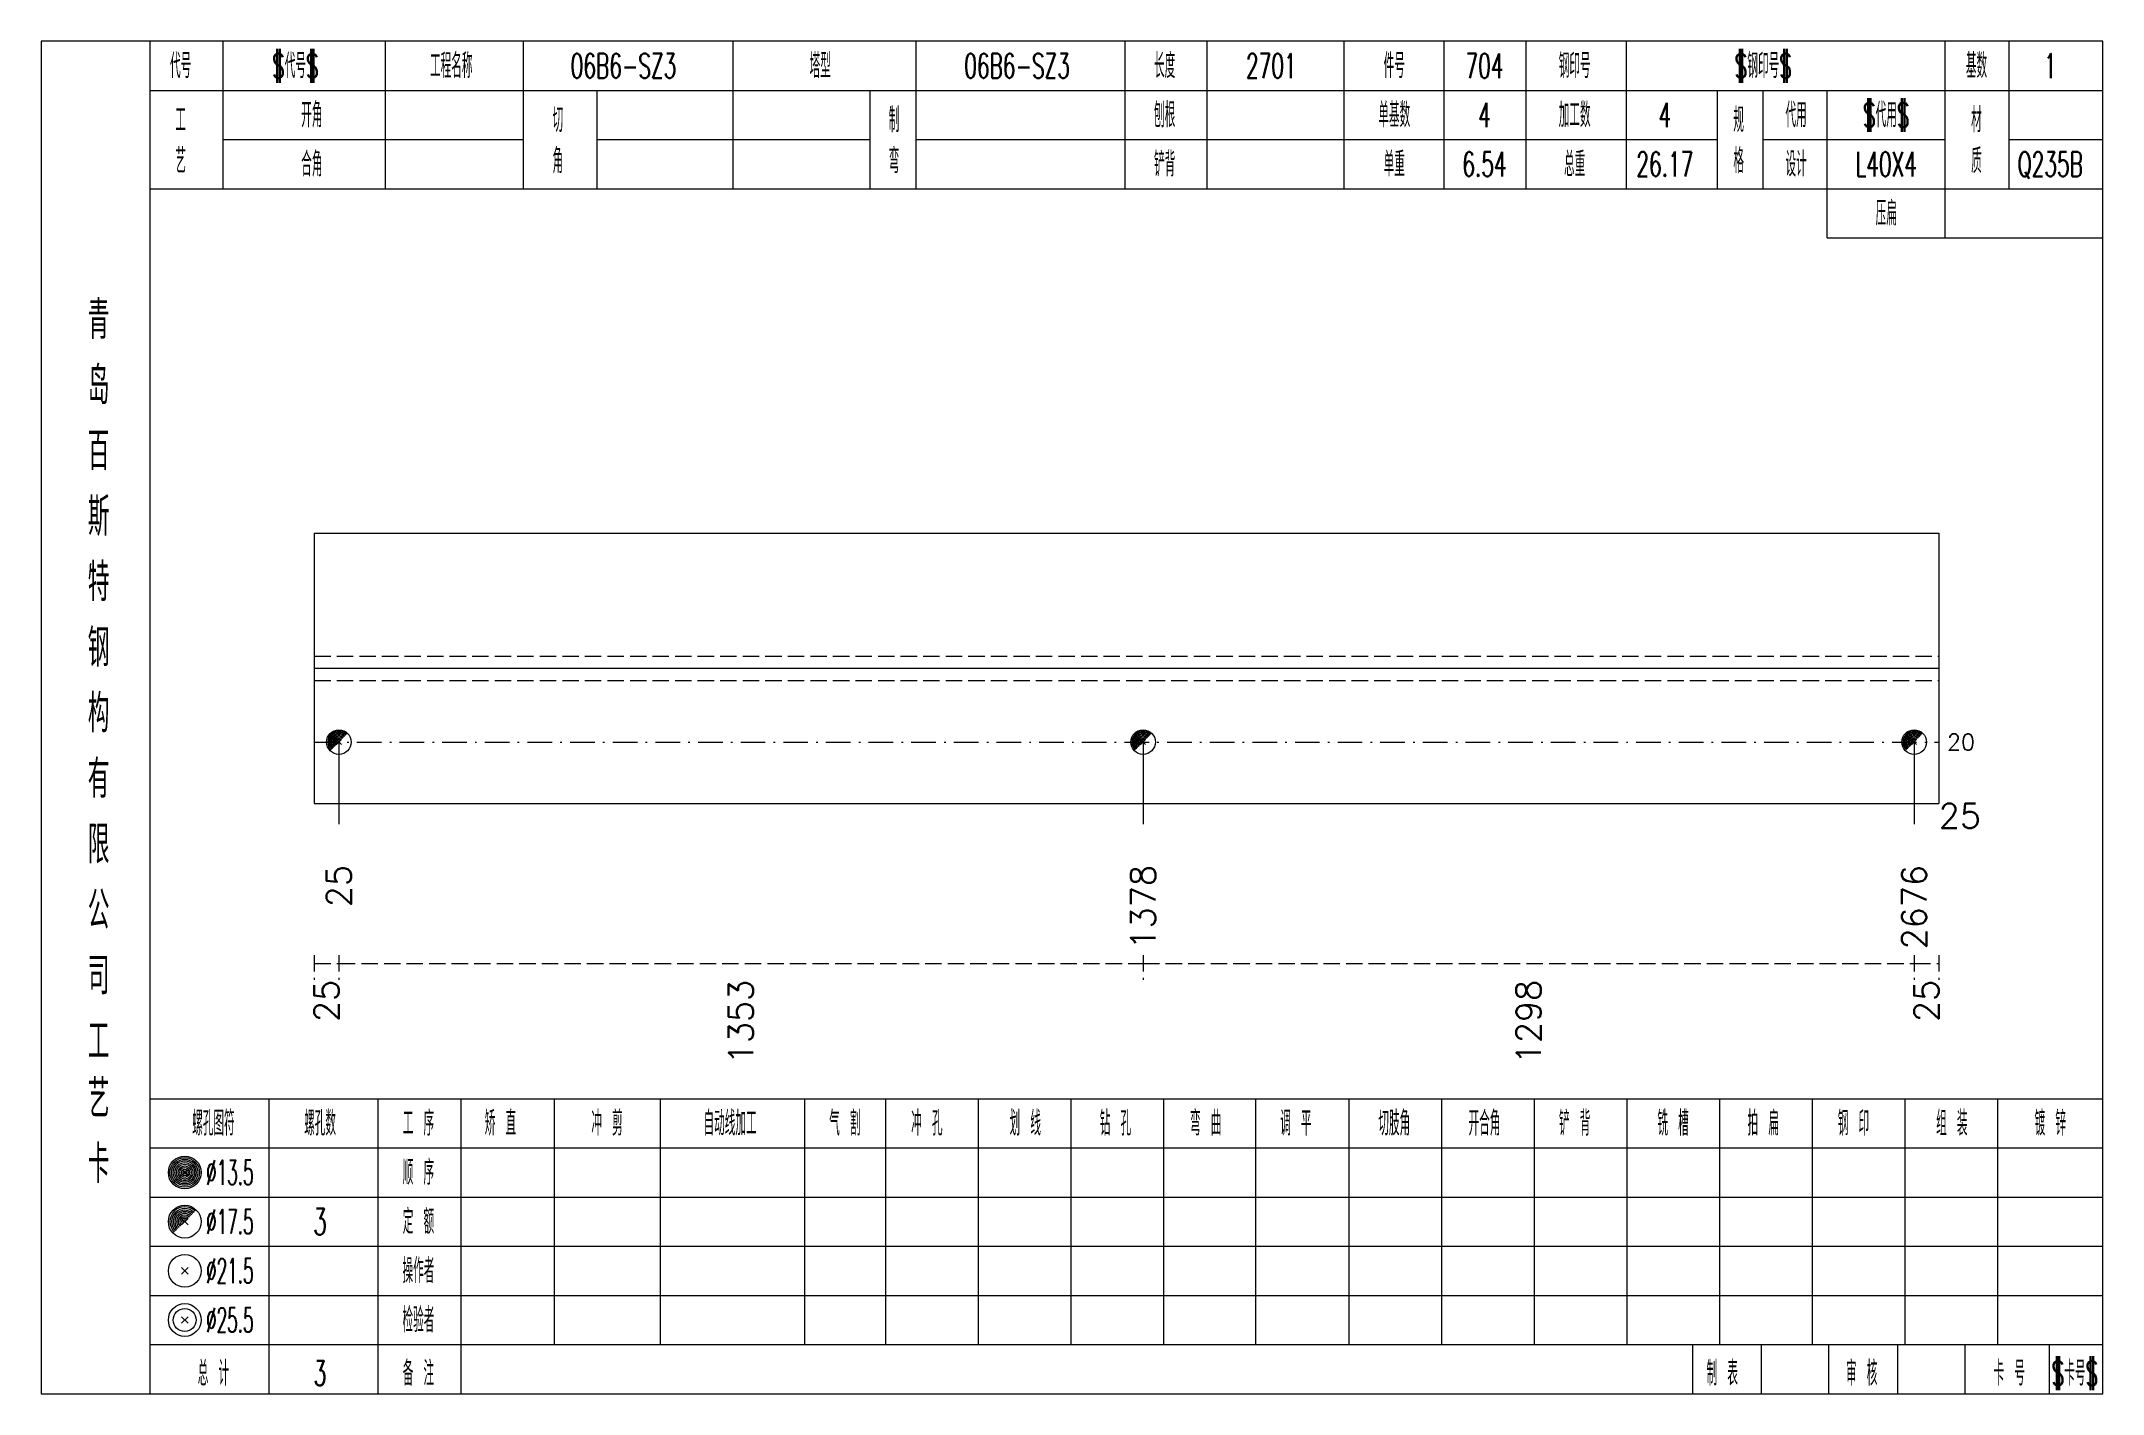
# Model space of a CAD drawing. Extents: x -533 to 8774, y 0 to 7979.
# Drawn here: x 1405.6 to 1657, y 2954.1 to 3119.1 of the extents above; entities that cross this region are included whole.
import ezdxf
from ezdxf.enums import TextEntityAlignment as Align

# ---------------------------------------------------------------- set-up
doc = ezdxf.new("R2010")
doc.units = 0
doc.header["$MEASUREMENT"] = 0
doc.linetypes.add('一点画线', pattern=[5.2, 3, -1, 0.2, -1])
doc.linetypes.add('虚线', pattern=[2.75, 2, -0.75])
doc.layers.get('0').update_dxf_attribs({"linetype": 'CONTINUOUS', "lineweight": 25})
for name, color, linetype, lineweight in [('1', 7, 'CONTINUOUS', 25), ('4', 7, 'CONTINUOUS', 25), ('5', 7, 'CONTINUOUS', 25)]:
    doc.layers.add(name, color=color, linetype=linetype, lineweight=lineweight)
doc.styles.get("Standard").update_dxf_attribs({"font": 'simplex.shx', "width": 0.7, "height": 3, "bigfont": 'gbhzfs.shx'})

msp = doc.modelspace()

# ---------------------------------------------------------------- texts
at = {"color": 7, "linetype": 'Continuous', "lineweight": 13}
msp.add_text('20', height=2, dxfattribs=at).set_placement((1638, 3033.56), align=Align.MIDDLE_LEFT)
at = {"color": 8, "linetype": 'Continuous', "lineweight": 9}
for s, p in [('25', (1440.4, 3004.56)), ('1353', (1490.93, 3004.56)), ('1298', (1586.98, 3004.56)), ('25', (1635.5, 3004.56))]:
    msp.add_text(s, height=3, rotation=90, dxfattribs=at).set_placement(p, align=Align.MIDDLE_RIGHT)
at = {"layer": '1', "color": 7, "linetype": 'Continuous', "lineweight": 13}
msp.add_text('25', height=3, dxfattribs=at).set_placement((1637, 3024.56), align=Align.MIDDLE_LEFT)
for s, p in [('25', (1441.9, 3018.56)), ('1378', (1539.97, 3018.56)), ('2676', (1634, 3018.56))]:
    msp.add_text(s, height=3, rotation=90, dxfattribs=at).set_placement(p, align=Align.MIDDLE_RIGHT)
at = {"layer": '4', "color": 1, "linetype": 'Continuous', "lineweight": 13}
for s, height, width, p in [('代号', 3, 0.6, (1422.6, 3116.06)), ('$代号$', 3, 0.6, (1436.6, 3116.06)), ('工程名称', 3, 0.6, (1455.6, 3116.06)), ('06B6-SZ3', 3, 0.6, (1476.6, 3116.06)), ('塔型', 3, 0.6, (1500.6, 3116.06)), ('06B6-SZ3', 3, 0.6, (1524.6, 3116.06)), ('长度', 3, 0.6, (1542.6, 3116.06)), ('2701', 3, 0.6, (1555.6, 3116.06)), ('件号', 3, 0.6, (1570.6, 3116.06)), ('704', 3, 0.6, (1581.6, 3116.06)), ('钢印号', 3, 0.6, (1592.6, 3116.06)), ('$钢印号$', 3, 0.6, (1615.6, 3116.06)), ('基数', 3, 0.6, (1641.6, 3116.06)), ('1', 3, 0.6, (1650.6, 3116.06)), ('工', 3, 0.6, (1422.6, 3109.46)), ('开角', 3, 0.6, (1438.6, 3110.06)), ('切', 3, 0.6, (1468.6, 3109.46)), ('制', 3, 0.6, (1509.6, 3109.46)), ('刨根', 3, 0.6, (1542.6, 3110.06)), ('单基数', 3, 0.6, (1570.6, 3110.06)), ('4', 3, 0.6, (1581.6, 3110.06)), ('加工数', 3, 0.6, (1592.6, 3110.06)), ('4', 3, 0.6, (1603.6, 3110.06)), ('规', 3, 0.6, (1612.6, 3109.46)), ('代用', 3, 0.6, (1619.6, 3110.06)), ('$代用$', 3, 0.6, (1630.6, 3110.06)), ('材', 3, 0.6, (1641.6, 3109.46)), ('艺', 3, 0.6, (1422.6, 3104.46)), ('合角', 3, 0.6, (1438.6, 3104.06)), ('角', 3, 0.6, (1468.6, 3104.46)), ('弯', 3, 0.6, (1509.6, 3104.46)), ('铲背', 3, 0.6, (1542.6, 3104.06)), ('单重', 3, 0.6, (1570.6, 3104.06)), ('6.54', 3, 0.6, (1581.6, 3104.06)), ('总重', 3, 0.6, (1592.6, 3104.06)), ('26.17', 3, 0.6, (1603.6, 3104.06)), ('格', 3, 0.6, (1612.6, 3104.46)), ('设计', 3, 0.6, (1619.6, 3104.06)), ('L40X4', 3, 0.6, (1630.6, 3104.06)), ('质', 3, 0.6, (1641.6, 3104.46)), ('Q235B', 3, 0.6, (1650.6, 3104.06)), ('压扁', 3, 0.6, (1630.6, 3098.06)), ('青', 4.6, 0.8, (1412.6, 3085.06)), ('岛', 4.6, 0.8, (1412.6, 3077.06)), ('百', 4.6, 0.8, (1412.6, 3069.06)), ('斯', 4.6, 0.8, (1412.6, 3061.06)), ('特', 4.6, 0.8, (1412.6, 3053.06)), ('钢', 4.6, 0.8, (1412.6, 3045.06)), ('构', 4.6, 0.8, (1412.6, 3037.06)), ('有', 4.6, 0.8, (1412.6, 3029.06)), ('限', 4.6, 0.8, (1412.6, 3021.06)), ('公', 4.6, 0.8, (1412.6, 3013.06)), ('司', 4.6, 0.8, (1412.6, 3005.06)), ('工', 4.6, 0.8, (1412.6, 2997.06)), ('艺', 4.6, 0.8, (1412.6, 2990.06)), ('螺孔图符', 3, 0.6, (1426.6, 2987.06)), ('螺孔数', 3, 0.6, (1439.6, 2987.06)), ('工 序', 3, 0.6, (1451.6, 2987.06)), ('矫 直', 3, 0.6, (1461.6, 2987.06)), ('冲 剪', 3, 0.6, (1474.6, 2987.06)), ('自动线加工', 3, 0.6, (1489.6, 2987.06)), ('气 割', 3, 0.6, (1503.6, 2987.06)), ('冲 孔', 3, 0.6, (1513.6, 2987.06)), ('划 线', 3, 0.6, (1525.6, 2987.06)), ('钻 孔', 3, 0.6, (1536.6, 2987.06)), ('弯 曲', 3, 0.6, (1547.6, 2987.06)), ('调 平', 3, 0.6, (1558.6, 2987.06)), ('切肢角', 3, 0.6, (1570.6, 2987.06)), ('开合角', 3, 0.6, (1581.6, 2987.06)), ('铲 背', 3, 0.6, (1592.6, 2987.06)), ('铣 槽', 3, 0.6, (1604.6, 2987.06)), ('拍 扁', 3, 0.6, (1615.6, 2987.06)), ('钢 印', 3, 0.6, (1626.6, 2987.06)), ('组 装', 3, 0.6, (1638.6, 2987.06)), ('镀 锌', 3, 0.6, (1650.6, 2987.06)), ('卡', 4.6, 0.8, (1412.6, 2982.06)), ('%%C13.5', 3, 0.5, (1428.6, 2981.06)), ('顺 序', 3, 0.6, (1451.6, 2981.06)), ('3', 3.2, 0.6, (1439.6, 2975.06)), ('定 额', 3, 0.6, (1451.6, 2975.06)), ('%%C17.5', 3, 0.5, (1428.6, 2975.06)), ('%%C21.5', 3, 0.5, (1428.6, 2969.06)), ('操作者', 3, 0.6, (1451.6, 2969.06)), ('%%C25.5', 3, 0.5, (1428.6, 2963.06)), ('检验者', 3, 0.6, (1451.6, 2963.06)), ('总 计', 3, 0.6, (1426.6, 2956.56)), ('3', 3, 0.6, (1439.6, 2956.56)), ('备 注', 3, 0.6, (1451.6, 2956.56)), ('制 表', 3, 0.6, (1610.6, 2956.56)), ('审 核', 3, 0.6, (1627.6, 2956.56)), ('卡 号', 3, 0.6, (1645.6, 2956.56)), ('$卡号$', 3, 0.6, (1653.6, 2956.56))]:
    msp.add_text(s, height=height, dxfattribs=dict(at, width=width)).set_placement(p, align=Align.MIDDLE_CENTER)

# ---------------------------------------------------------------- blocks, each defined once
blk = doc.blocks.new('孔17.5')
at = {"layer": '5', "color": 7, "linetype": 'Continuous', "lineweight": 0}
for p, q in [((-0.2, -0.2), (0.2, 0.2)), ((-0.2, 0.2), (0.2, -0.2))]:
    blk.add_line(p, q, dxfattribs=at)
at = {"layer": '5', "color": 7, "linetype": 'Continuous', "lineweight": 13}
blk.add_circle((0, 0), 1, dxfattribs=at)
for radius in [0.9, 0.8, 0.7, 0.6, 0.5, 0.4, 0.3, 0.2, 0.1]:
    blk.add_arc((0, 0), radius, 45, 225, dxfattribs=at)

# ---------------------------------------------------------------- linework, layer by layer
at = {"color": 7, "linetype": 'Continuous', "lineweight": 18}
for p, q in [((1438.9, 3059.06), (1438.9, 3026.06)), ((1438.9, 3059.06), (1637, 3059.06)), ((1637, 3059.06), (1637, 3026.06)), ((1438.9, 3042.56), (1637, 3042.56))]:
    msp.add_line(p, q, dxfattribs=at)
at = {"color": 1, "linetype": '虚线', "lineweight": 18}
for p, q in [((1438.9, 3044.06), (1637, 3044.06)), ((1438.9, 3041.06), (1637, 3041.06))]:
    msp.add_line(p, q, dxfattribs=at)
at = {"color": 3, "linetype": '一点画线', "lineweight": 13}
msp.add_line((1438.9, 3033.56), (1637, 3033.56), dxfattribs=at)
at = {"color": 7, "linetype": 'Continuous', "lineweight": 13}
for p, q in [((1441.9, 3033.56), (1441.9, 3023.56)), ((1539.97, 3033.56), (1539.97, 3023.56)), ((1634, 3033.56), (1634, 3023.56))]:
    msp.add_line(p, q, dxfattribs=at)
at = {"color": 8, "linetype": '虚线', "lineweight": 9}
for p, q in [((1438.9, 3007.56), (1438.9, 3004.56)), ((1441.9, 3007.56), (1441.9, 3004.56)), ((1441.9, 3007.56), (1441.9, 3004.56)), ((1539.97, 3007.56), (1539.97, 3004.56)), ((1539.97, 3007.56), (1539.97, 3004.56)), ((1634, 3007.56), (1634, 3004.56)), ((1634, 3007.56), (1634, 3004.56)), ((1637, 3007.56), (1637, 3004.56)), ((1438.9, 3006.56), (1441.9, 3006.56)), ((1441.9, 3006.56), (1539.97, 3006.56)), ((1539.97, 3006.56), (1634, 3006.56)), ((1634, 3006.56), (1637, 3006.56))]:
    msp.add_line(p, q, dxfattribs=at)
at = {"layer": '1', "color": 7, "linetype": 'Continuous', "lineweight": 18}
msp.add_line((1438.9, 3026.06), (1637, 3026.06), dxfattribs=at)
at = {"layer": '4', "color": 1, "linetype": 'Continuous', "lineweight": 18}
for p, q in [((1418.9, 2954.06), (1418.9, 3119.06)), ((1427.8, 3101.06), (1427.8, 3119.06)), ((1447.6, 3101.06), (1447.6, 3119.06)), ((1464.4, 3101.06), (1464.4, 3119.06)), ((1490, 3101.06), (1490, 3119.06)), ((1512.3, 3101.06), (1512.3, 3119.06)), ((1537.8, 3101.06), (1537.8, 3119.06)), ((1547.8, 3101.06), (1547.8, 3119.06)), ((1564.5, 3101.06), (1564.5, 3119.06)), ((1576.7, 3101.06), (1576.7, 3119.06)), ((1586.7, 3101.06), (1586.7, 3119.06)), ((1598.9, 3101.06), (1598.9, 3119.06)), ((1637.8, 3095.06), (1637.8, 3119.06)), ((1645.6, 3101.06), (1645.6, 3119.06)), ((1418.9, 3113.06), (1657, 3113.06)), ((1473.4, 3101.06), (1473.4, 3113.06)), ((1506.7, 3101.06), (1506.7, 3113.06)), ((1610, 3101.06), (1610, 3113.06)), ((1615.6, 3101.06), (1615.6, 3113.06)), ((1623.4, 3095.06), (1623.4, 3113.06)), ((1427.8, 3107.06), (1464.4, 3107.06)), ((1473.4, 3107.06), (1506.7, 3107.06)), ((1512.3, 3107.06), (1610, 3107.06)), ((1615.6, 3107.06), (1637.8, 3107.06)), ((1645.6, 3107.06), (1657, 3107.06)), ((1418.9, 3101.06), (1657, 3101.06)), ((1623.4, 3095.06), (1657, 3095.06)), ((1418.9, 2990.06), (1657, 2990.06)), ((1433.4, 2954.06), (1433.4, 2990.06)), ((1446.7, 2954.06), (1446.7, 2990.06)), ((1456.8, 2954.06), (1456.8, 2990.06)), ((1468.2, 2960.06), (1468.2, 2990.06)), ((1481.1, 2960.06), (1481.1, 2990.06)), ((1498.7, 2960.06), (1498.7, 2990.06)), ((1508.6, 2960.06), (1508.6, 2990.06)), ((1519.9, 2960.06), (1519.9, 2990.06)), ((1531.2, 2960.06), (1531.2, 2990.06)), ((1542.5, 2960.06), (1542.5, 2990.06)), ((1553.7, 2960.06), (1553.7, 2990.06)), ((1565.1, 2960.06), (1565.1, 2990.06)), ((1576.4, 2960.06), (1576.4, 2990.06)), ((1587.7, 2960.06), (1587.7, 2990.06)), ((1599, 2960.06), (1599, 2990.06)), ((1610.3, 2960.06), (1610.3, 2990.06)), ((1621.6, 2960.06), (1621.6, 2990.06)), ((1632.9, 2960.06), (1632.9, 2990.06)), ((1644.2, 2960.06), (1644.2, 2990.06)), ((1418.9, 2984.06), (1657, 2984.06)), ((1418.9, 2978.06), (1657, 2978.06)), ((1418.9, 2972.06), (1657, 2972.06)), ((1418.9, 2966.06), (1657, 2966.06)), ((1418.9, 2960.06), (1657, 2960.06)), ((1607, 2954.06), (1607, 2960.06)), ((1615.4, 2954.06), (1615.4, 2960.06)), ((1623.6, 2954.06), (1623.6, 2960.06)), ((1632, 2954.06), (1632, 2960.06)), ((1640.2, 2954.06), (1640.2, 2960.06)), ((1650.5, 2954.06), (1650.5, 2960.06))]:
    msp.add_line(p, q, dxfattribs=at)
at = {"layer": '4', "color": 7, "linetype": 'Continuous', "lineweight": 13}
for p, q in [((1422.9, 2980.86), (1423.3, 2981.26)), ((1423.3, 2980.86), (1422.9, 2981.26)), ((1422.7, 2968.66), (1423.5, 2969.46)), ((1423.5, 2968.66), (1422.7, 2969.46)), ((1422.7, 2962.66), (1423.5, 2963.46)), ((1423.5, 2962.66), (1422.7, 2963.46))]:
    msp.add_line(p, q, dxfattribs=at)
at = {"layer": '4', "color": 7, "linetype": 'Continuous', "lineweight": 0}
for p, q in [((1422.7, 2974.66), (1423.5, 2975.46)), ((1422.7, 2975.46), (1423.5, 2974.66))]:
    msp.add_line(p, q, dxfattribs=at)
at = {"layer": '4', "color": 1, "linetype": 'Continuous', "lineweight": 18}
msp.add_lwpolyline([(1405.6, 3119.06), (1405.6, 2954.06), (1657, 2954.06), (1657, 3119.06)], close=True, dxfattribs=at)
at = {"layer": '4', "color": 7, "linetype": 'Continuous', "lineweight": 13}
for centre, radius in [((1423.1, 2981.06), 2), ((1423.1, 2981.06), 1.8), ((1423.1, 2981.06), 1.6), ((1423.1, 2981.06), 1.4), ((1423.1, 2981.06), 1.2), ((1423.1, 2981.06), 1), ((1423.1, 2981.06), 0.8), ((1423.1, 2981.06), 0.6), ((1423.1, 2981.06), 0.4), ((1423.1, 2981.06), 0.2), ((1423.1, 2975.06), 2), ((1423.1, 2969.06), 2), ((1423.1, 2963.06), 2), ((1423.1, 2963.06), 1.4)]:
    msp.add_circle(centre, radius, dxfattribs=at)
for radius in [1.8, 1.6, 1.4, 1.2, 1, 0.8, 0.6, 0.4, 0.2]:
    msp.add_arc((1423.1, 2975.06), radius, 45, 225, dxfattribs=at)

# ---------------------------------------------------------------- block references
at = {"layer": '1', "color": 7, "linetype": 'Continuous', "lineweight": 13, "xscale": 1.5, "yscale": 1.5, "zscale": 1.5}
for p in [(1441.9, 3033.56), (1539.97, 3033.56), (1634, 3033.56)]:
    msp.add_blockref('孔17.5', p, dxfattribs=at)

msp.set_redraw_order([(e.dxf.handle, doc.entitydb.next_handle()) for e in msp.query("TEXT MTEXT ATTDEF DIMENSION ARC_DIMENSION")])  # texts and dimensions are drawn at this point

doc.saveas('drawing.dxf')
